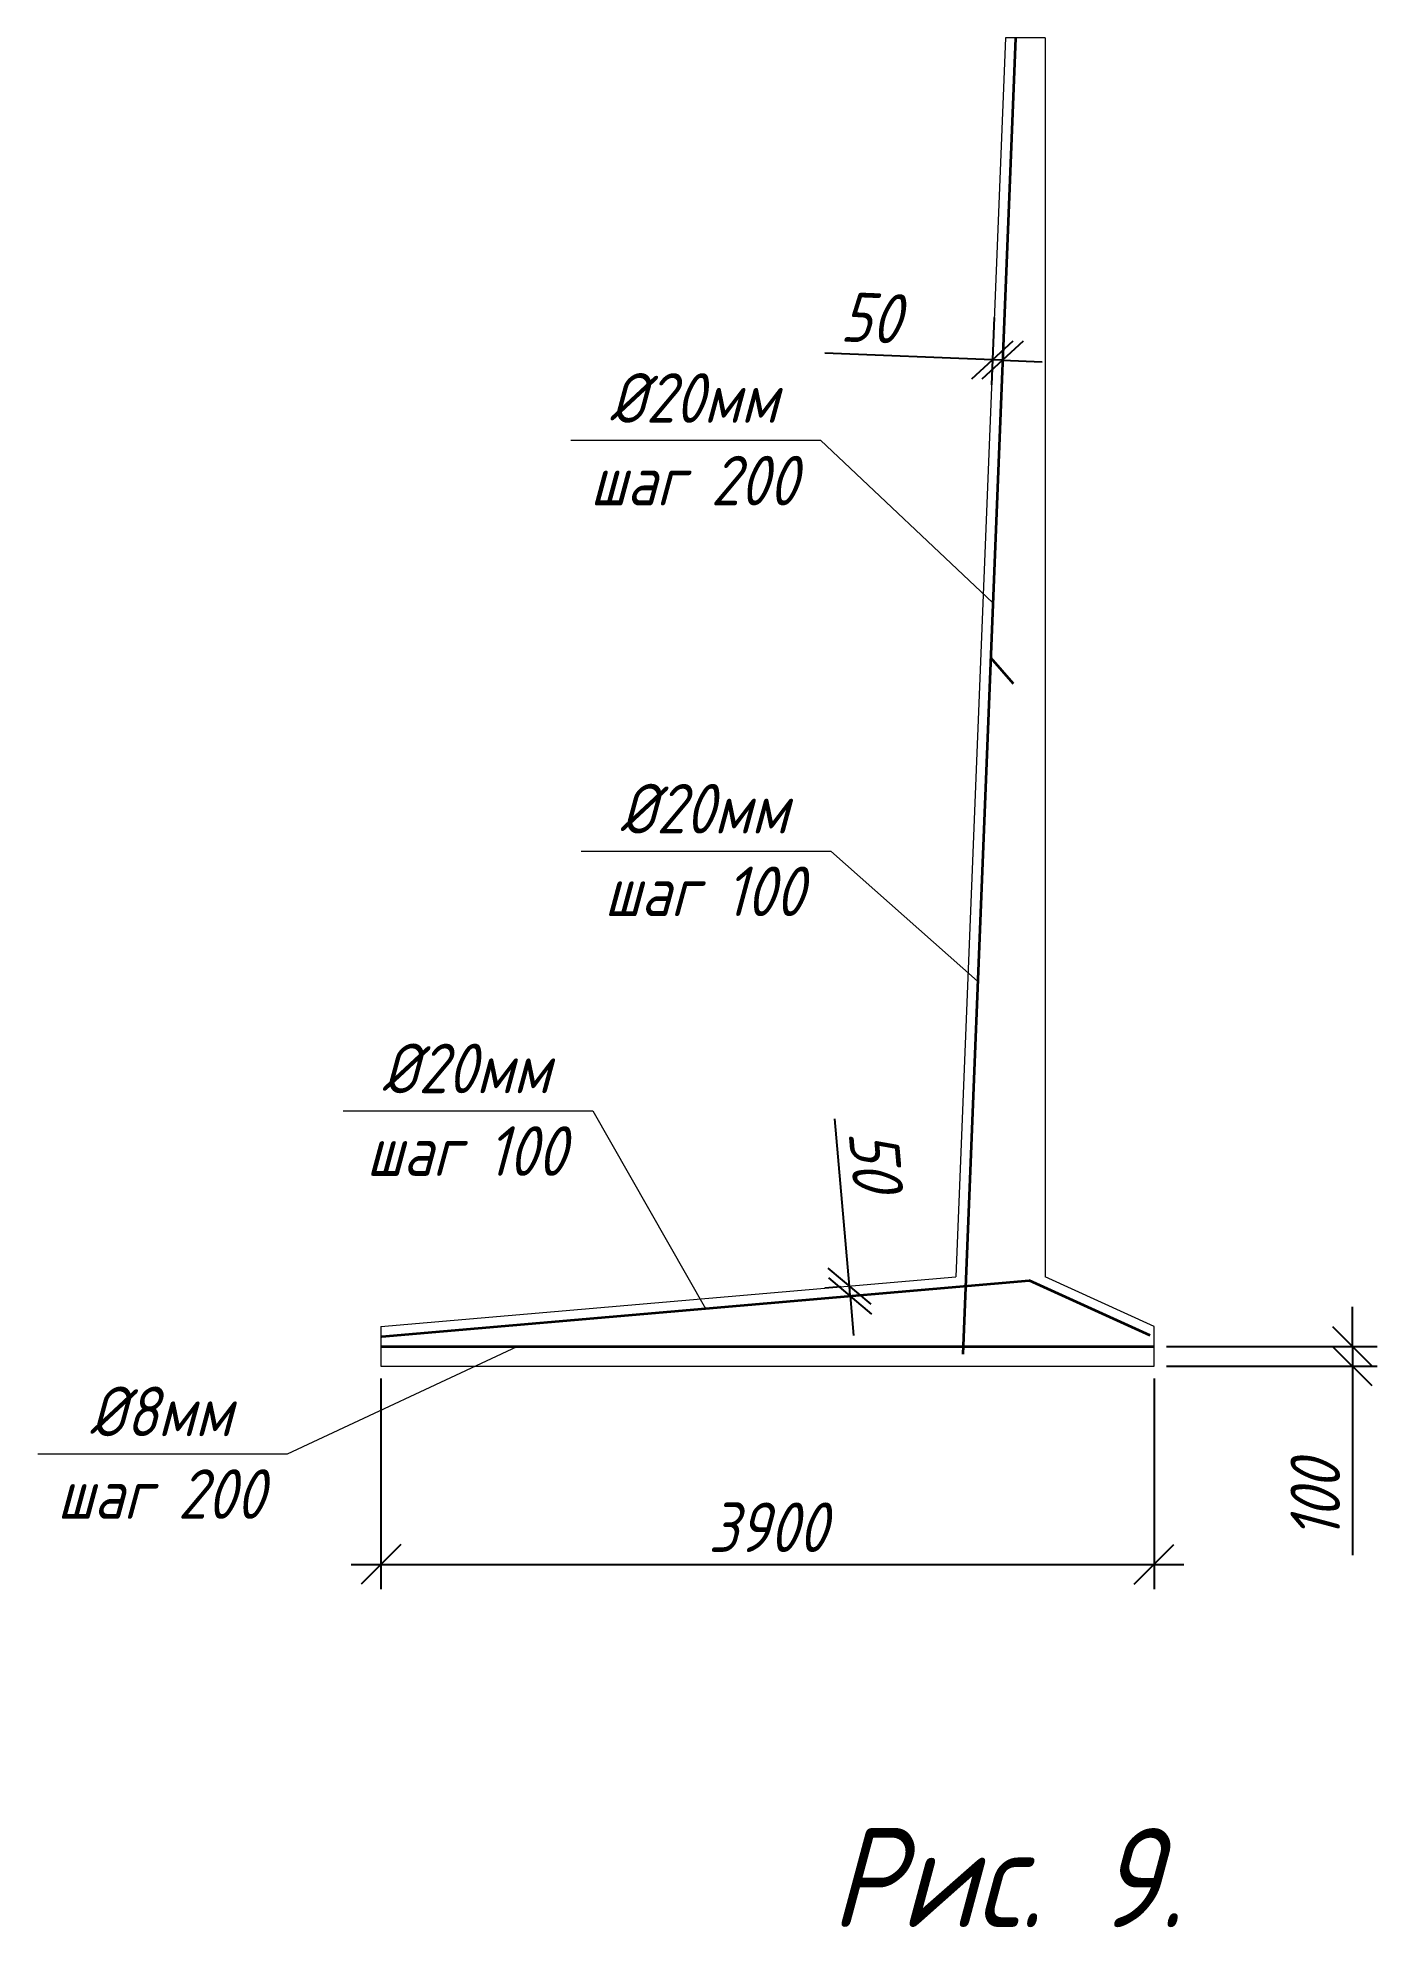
# Model space of a CAD drawing. Header units: millimetres. Extents: x -1004 to 900128, y -352756 to 107728.
# Drawn here: x 131032 to 137788, y 1890 to 11420 of the extents above; entities that cross this region are included whole.
import ezdxf

# ---------------------------------------------------------------- set-up
doc = ezdxf.new("R2010")
doc.units = ezdxf.units.MM
for name, color, linetype, lineweight in [('size', 45, 'Continuous', 20), ('text', 13, 'Continuous', 20), ('thick', 42, 'Continuous', 35), ('thin', 153, 'Continuous', 18)]:
    doc.layers.add(name, color=color, linetype=linetype, lineweight=lineweight)
doc.styles.add('Structures', font='isocpeur.ttf', dxfattribs={"width": 0.85, "oblique": 15})
doc.styles.add('structures 5', font='isocpeur.ttf', dxfattribs={"width": 0.85, "oblique": 15, "height": 5})
doc.dimstyles.new('structures 3.5', dxfattribs={"dimtxt": 3.5, "dimasz": 2, "dimexe": 1.25, "dimexo": 0.625, "dimtad": 1, "dimtxsty": 'Structures', "dimblk": 'OBLIQUE', "dimcen": 2.5, "dimdle": 1.5, "dimadec": 0, "dimazin": 0, "dimtfac": 1, "dimtmove": 0, "dimatfit": 3, "dimfxl": 1, "dimarcsym": 0})

msp = doc.modelspace()

# ---------------------------------------------------------------- texts
at = {"layer": 'text', "attachment_point": 5}
for s, insert, char_height, width, style in [('%%C20мм\\Pшаг 200', (134340, 9395), 250, 1504.43531, 'Structures'), ('%%C20мм\\Pшаг 100', (134392.218, 7323.333), 250, 1504.43531, 'Structures'), ('%%C20мм\\Pшаг 100', (133192.218, 6013.333), 250, 1504.43531, 'Structures'), ('%%C8мм\\Pшаг 200', (131652.218, 4283.333), 250, 1504.43531, 'Structures'), ('Рис. 9.', (135920.449, 2140.189), 500, 2515.89751, 'structures 5')]:
    msp.add_mtext(s, dxfattribs=dict(at, insert=insert, char_height=char_height, width=width, style=style))

# ---------------------------------------------------------------- blocks, each defined once
blk = doc.blocks.new('_Oblique')
at = {"color": 0, "linetype": 'ByBlock', "lineweight": -2}
blk.add_line((-0.5, -0.5), (0.5, 0.5), dxfattribs=at)
blk = doc.blocks.new('*D73')
at = {"layer": 'Defpoints', "color": 0, "transparency": 16777216}
for p in [(132762.5, 4720), (136662.5, 4720), (136662.5, 3720)]:
    blk.add_point(p, dxfattribs=at)
at = {"layer": 'size', "color": 0, "lineweight": -2, "transparency": 16777216}
for p, q in [((132762.5, 4657.5), (132762.5, 3595)), ((136662.5, 4657.5), (136662.5, 3595)), ((132612.5, 3720), (136812.5, 3720))]:
    blk.add_line(p, q, dxfattribs=at)
at = {"layer": 'size', "color": 0, "lineweight": -2, "transparency": 16777216, "xscale": 200, "yscale": 200, "zscale": 200, "rotation": 180}
blk.add_blockref('_Oblique', (132762.5, 3720), dxfattribs=at)
at = {"layer": 'size', "color": 0, "lineweight": -2, "transparency": 16777216, "xscale": 200, "yscale": 200, "zscale": 200}
blk.add_blockref('_Oblique', (136662.5, 3720), dxfattribs=at)
at = {"layer": 'size', "color": 0, "transparency": 16777216, "insert": (134712.5, 3907.50075), "char_height": 350, "attachment_point": 5, "style": 'Structures'}
blk.add_mtext('{\\H0.71429x;3900}', dxfattribs=at)
blk = doc.blocks.new('*D74')
at = {"layer": 'Defpoints', "color": 0, "transparency": 16777216}
for p in [(135858.6, 10072.1), (135908.5, 10070.1), (135847.5, 9795.3)]:
    blk.add_point(p, dxfattribs=at)
at = {"layer": 'size', "color": 0, "lineweight": -2, "transparency": 16777216}
for p, q in [((135856.1, 10009.6), (135842.5, 9670.4)), ((135906, 10007.6), (135892.5, 9668.4)), ((135847.5, 9795.3), (135001.2, 9829.2)), ((135897.5, 9793.3), (135847.5, 9795.3)), ((135897.5, 9793.3), (136097.3, 9785.3))]:
    blk.add_line(p, q, dxfattribs=at)
at = {"layer": 'size', "color": 0, "lineweight": -2, "transparency": 16777216, "xscale": 200, "yscale": 200, "zscale": 200}
for p, rotation in [((135847.5, 9795.3), 357.7093899573608), ((135897.5, 9793.3), 177.7093899573608)]:
    blk.add_blockref('_Oblique', p, dxfattribs=dict(at, rotation=rotation))
at = {"layer": 'size', "color": 0, "transparency": 16777216, "insert": (135232, 10007.6), "char_height": 350, "attachment_point": 5, "rotation": 357.70939, "style": 'Structures'}
blk.add_mtext('{\\H0.71429x;50}', dxfattribs=at)
blk = doc.blocks.new('*D75')
at = {"layer": 'Defpoints', "color": 0, "transparency": 16777216}
for p in [(135125.4, 5123.7), (135145.2, 5125.4), (135149.5, 5075.6)]:
    blk.add_point(p, dxfattribs=at)
at = {"layer": 'size', "color": 0, "lineweight": -2, "transparency": 16777216}
for p, q in [((135125.4, 5123.7), (135052.6, 5967.6)), ((135083, 5120), (135000.8, 5113)), ((135087.2, 5070.2), (135005.1, 5063.1)), ((135129.7, 5073.9), (135125.4, 5123.7)), ((135129.7, 5073.9), (135146.8, 4874.6))]:
    blk.add_line(p, q, dxfattribs=at)
at = {"layer": 'size', "color": 0, "lineweight": -2, "transparency": 16777216, "xscale": 200, "yscale": 200, "zscale": 200}
for p, rotation in [((135125.4, 5123.7), 274.9271099476176), ((135129.7, 5073.9), 94.92710994761761)]:
    blk.add_blockref('_Oblique', p, dxfattribs=dict(at, rotation=rotation))
at = {"layer": 'size', "color": 0, "transparency": 16777216, "insert": (135258.6, 5761), "char_height": 350, "attachment_point": 5, "rotation": 274.92711, "style": 'Structures'}
blk.add_mtext('{\\H0.71429x;50}', dxfattribs=at)
blk = doc.blocks.new('*D76')
at = {"layer": 'Defpoints', "color": 0, "transparency": 16777216}
for p in [(136662.5, 4820), (136662.5, 4720), (137662.5, 4720)]:
    blk.add_point(p, dxfattribs=at)
at = {"layer": 'size', "color": 0, "lineweight": -2, "transparency": 16777216}
for p, q in [((137662.5, 4820), (137662.5, 5020)), ((136725, 4820), (137787.5, 4820)), ((137662.5, 4820), (137662.5, 4720)), ((136725, 4720), (137787.5, 4720)), ((137662.5, 4720), (137662.5, 3766.8))]:
    blk.add_line(p, q, dxfattribs=at)
at = {"layer": 'size', "color": 0, "lineweight": -2, "transparency": 16777216, "xscale": 200, "yscale": 200, "zscale": 200}
for p, rotation in [((137662.5, 4820), 270), ((137662.5, 4720), 90)]:
    blk.add_blockref('_Oblique', p, dxfattribs=dict(at, rotation=rotation))
at = {"layer": 'size', "color": 0, "transparency": 16777216, "insert": (137475, 4043.4), "char_height": 350, "attachment_point": 5, "rotation": 90, "style": 'Structures'}
blk.add_mtext('{\\H0.71429x;100}', dxfattribs=at)

# ---------------------------------------------------------------- dimensions: what is measured, and where the dimension line sits
at = {"layer": 'size'}
for p1, p2, distance, picture, middle in [((135908.542, 10070.058), (135858.582, 10072.057), 276.979, '*D74', (135232.01, 10007.57)), ((135149.518, 5075.592), (135145.224, 5125.407), 19.926, '*D75', (135258.628, 5760.991))]:
    dim = msp.add_aligned_dim(p1=p1, p2=p2, distance=distance, text='{\\H0.71429x;<>}', dimstyle='structures 3.5', dxfattribs=at)
    dim.commit()
    dim.dimension.update_dxf_attribs({"geometry": picture, "text_midpoint": middle})
dim = msp.add_linear_dim(base=(137662.5, 4720), p1=(136662.5, 4820), p2=(136662.5, 4720), angle=90, text='{\\H0.71429x;<>}', dimstyle='structures 3.5', dxfattribs=at)
dim.commit()
dim.dimension.update_dxf_attribs({"geometry": '*D76', "text_midpoint": (137474.999, 4043.38)})
dim = msp.add_linear_dim(base=(136662.5, 3720), p1=(132762.5, 4720), p2=(136662.5, 4720), text='{\\H0.71429x;<>}', dimstyle='structures 3.5', dxfattribs=at)
dim.commit()
dim.dimension.update_dxf_attribs({"geometry": '*D73', "text_midpoint": (134712.5, 3907.501)})

# ---------------------------------------------------------------- linework, layer by layer
at = {"layer": 'thick'}
for p, q in [((135962.46, 11418.002), (135696.961, 4780.522)), ((135837.54, 8295), (135952.038, 8163.089)), ((132766.794, 4870.185), (136032, 5151.668)), ((136641.81, 4874.482), (136032, 5151.668)), ((132762.5, 4820), (136662.5, 4820))]:
    msp.add_line(p, q, dxfattribs=at)
at = {"layer": 'thin'}
for p, q in [((135912.5, 11420), (135662.5, 5170)), ((136112.5, 11420), (135912.5, 11420)), ((136112.5, 11420), (136112.5, 5170)), ((133720, 9390), (134980, 9390)), ((134980, 9390), (135848.558, 8570.458)), ((133772.218, 7318.333), (135032.218, 7318.333)), ((135032.218, 7318.333), (135772.216, 6661.911)), ((132572.218, 6008.333), (133832.218, 6008.333)), ((133832.218, 6008.333), (134399.397, 5010.926)), ((132762.5, 4920), (135662.5, 5170)), ((136662.5, 4920), (136112.5, 5170)), ((132762.5, 4920), (132762.5, 4720)), ((136662.5, 4720), (136662.5, 4920)), ((132292.218, 4278.333), (133450, 4820)), ((132762.5, 4720), (136662.5, 4720)), ((131032.218, 4278.333), (132292.218, 4278.333))]:
    msp.add_line(p, q, dxfattribs=at)

msp.set_redraw_order([(e.dxf.handle, doc.entitydb.next_handle()) for e in msp.query("TEXT MTEXT ATTDEF DIMENSION ARC_DIMENSION")])  # texts and dimensions are drawn at this point

doc.saveas('drawing.dxf')
